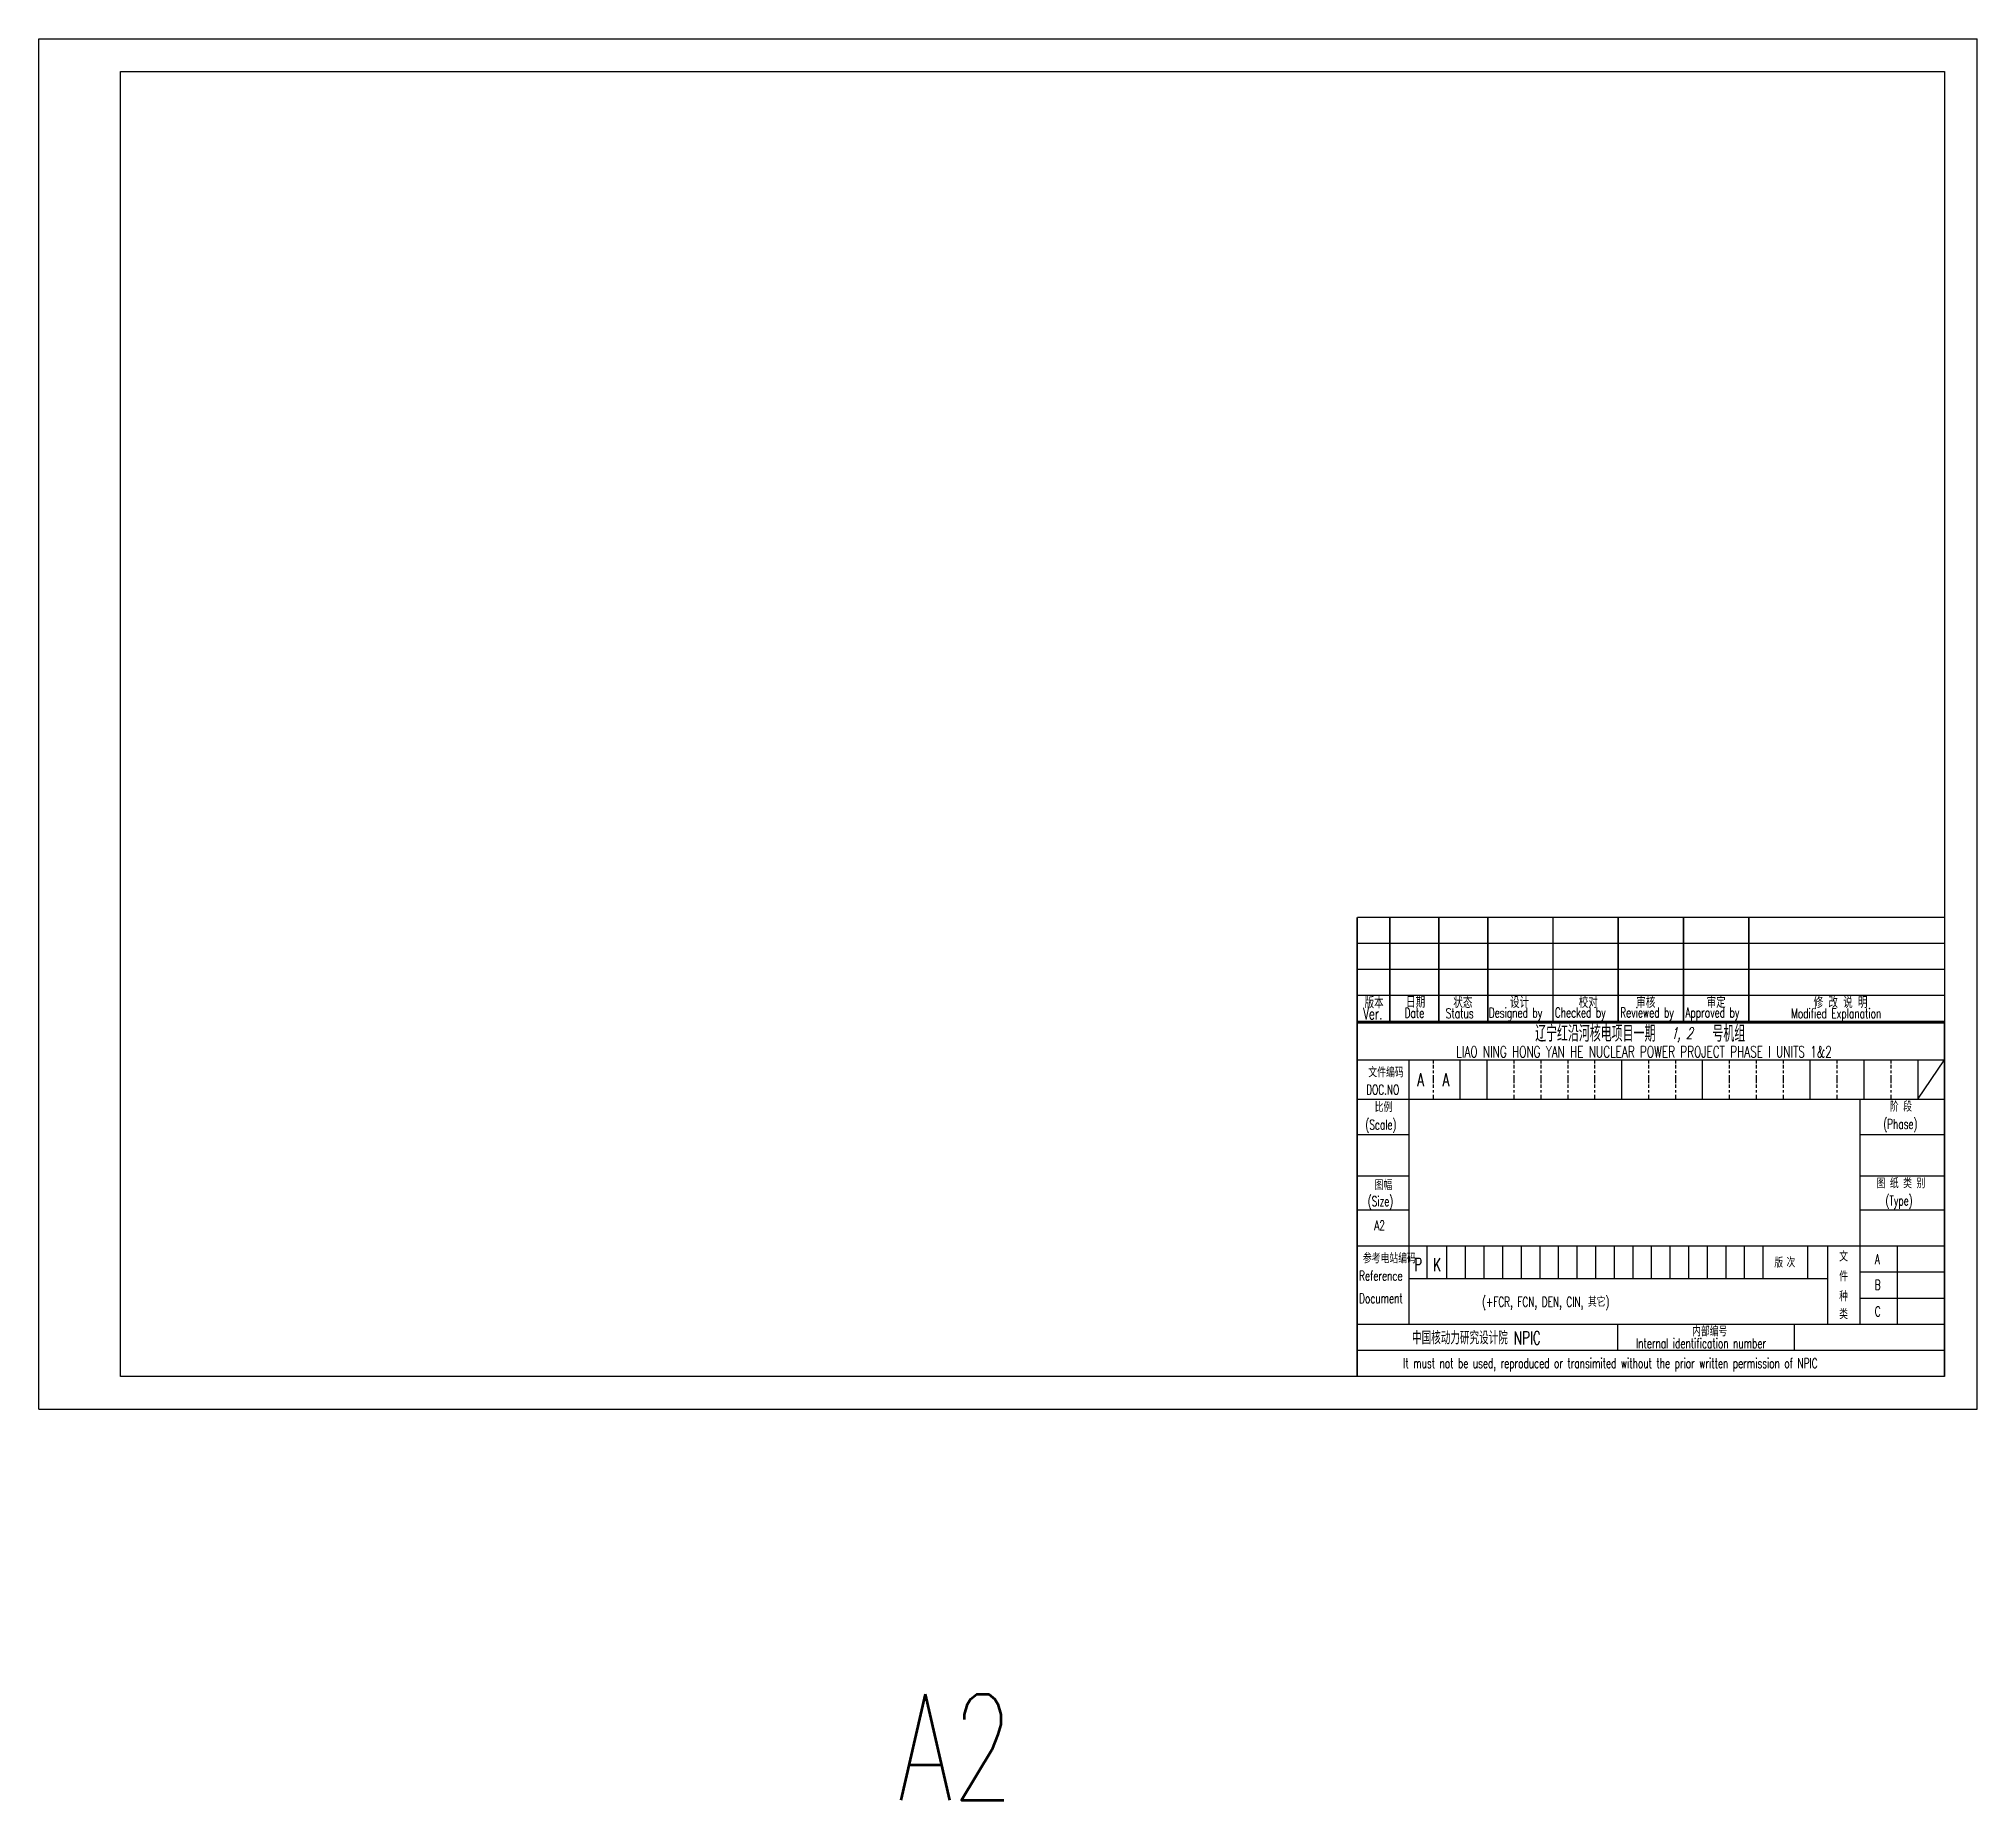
# Model space of a CAD drawing. Extents: x 2963 to 8481, y 2091 to 3069.
# Drawn here: x 7036 to 7630, y 2095 to 2635 of the extents above; entities that cross this region are included whole.
import ezdxf
from ezdxf.enums import TextEntityAlignment as Align

# ---------------------------------------------------------------- set-up
doc = ezdxf.new("R2010")
doc.units = 0
doc.header["$LTSCALE"] = 20
doc.header["$MEASUREMENT"] = 0
doc.layers.get('0').update_dxf_attribs({"linetype": 'CONTINUOUS'})
doc.layers.add('粗实线', color=7, linetype='CONTINUOUS')
doc.layers.add('细实线', color=3, linetype='CONTINUOUS')
doc.styles.add('HZ', font='romans.shx', dxfattribs={"width": 0.667, "bigfont": 'hztxt.shx'})
doc.styles.add('ROMANS', font='romans.shx', dxfattribs={"width": 0.667, "oblique": 15, "bigfont": 'hztxt3.shx'})
doc.styles.add('TEXT', font='romans.shx', dxfattribs={"width": 0.667, "bigfont": 'hztxt3.shx'})
doc.styles.add('ZHAN1', font='romans.shx', dxfattribs={"width": 0.67, "bigfont": 'hztxt3.shx'})

msp = doc.modelspace()

# ---------------------------------------------------------------- texts
at = {"layer": '细实线', "color": 3}
for s, height, style, width, p in [('版本', 3.5, 'ZHAN1', 0.67, (7441.7833, 2338.1948)), ('日期', 3.5, 'ZHAN1', 0.67, (7454.5048, 2338.353)), ('状态', 3.5, 'ZHAN1', 0.67, (7468.9845, 2338.2497)), ('设计', 3.5, 'HZ', 0.667, (7486.3686, 2338.2853)), ('校对', 3.5, 'ZHAN1', 0.67, (7507.4065, 2338.2853)), ('审核', 3.5, 'ZHAN1', 0.67, (7525.0366, 2338.2853)), ('审定', 3.5, 'ZHAN1', 0.67, (7546.5766, 2338.2853)), ('修 改 说 明', 3.5, 'ZHAN1', 0.67, (7579.3605, 2338.2853)), ('Ver.', 3.5, 'HZ', 0.67, (7441.3237, 2334.7936)), ('Date', 3, 'HZ', 0.67, (7454.0452, 2335.3005)), ('Status', 3, 'HZ', 0.67, (7466.6817, 2335.1714)), ('Designed by', 3, 'HZ', 0.67, (7479.87, 2335.3621)), ('Checked by', 3, 'HZ', 0.67, (7500.0883, 2335.3959)), ('Reviewed by', 3, 'HZ', 0.67, (7520.1251, 2335.3959)), ('Approved by', 3, 'HZ', 0.67, (7540.0971, 2335.3959)), ('Modified Explanation', 3, 'HZ', 0.67, (7572.4878, 2335.148)), ('A', 4, 'ROMANS', 0.67, (7457.8497, 2314.3183)), ('A', 4, 'ROMANS', 0.67, (7465.6701, 2314.3183)), ('P', 4, 'ROMANS', 0.67, (7457.0102, 2257.655)), ('K', 4, 'ROMANS', 0.67, (7462.802, 2257.655)), ('A2', 32.5, 'TEXT', 0.667, (7298.7717, 2095.4592))]:
    msp.add_text(s, height=height, dxfattribs=dict(at, style=style, width=width)).set_placement(p)
at = {"layer": '细实线', "color": 3, "width": 0.67}
for s, height, style, p in [('辽宁红沿河核电项目一期       号机组', 5, 'ZHAN1', (7526.2522, 2330.7157)), ('LIAO NING HONG YAN HE NUCLEAR POWER PROJECT PHASE I UNITS 1&2', 3.5, 'HZ', (7527.4265, 2324.8823))]:
    msp.add_text(s, height=height, dxfattribs=dict(at, style=style)).set_placement(p, align=Align.MIDDLE)
at = {"layer": '细实线', "color": 3, "style": 'ROMANS', "oblique": 15, "width": 0.67}
msp.add_text('1, 2', height=3.5, dxfattribs=at).set_placement((7535.6446, 2328.8487))
at = {"layer": '细实线', "style": 'ROMANS', "width": 0.667}
for s, height, p in [('文件编码', 3, (7442.9513, 2317.0436)), ('DOC.NO', 3, (7442.2962, 2311.74)), ('比例', 3, (7444.8892, 2306.3837)), ('(Phase)', 3, (7600.733, 2301.265)), ('阶 段', 3, (7602.7556, 2306.5561)), ('(Scale)', 3, (7442.0294, 2301.0601)), ('(Size)', 3, (7442.7615, 2277.5705)), ('图幅', 3, (7444.8741, 2282.516)), ('图 纸 类 别', 3, (7598.6829, 2283.059)), ('(Type)', 3, (7601.4157, 2277.7679)), ('A2', 3, (7444.7666, 2270.1489)), ('参考电站编码', 3, (7441.2897, 2260.0436)), ('文', 3, (7587.2272, 2260.604)), ('Reference', 3, (7440.1224, 2254.74)), ('版', 3, (7567.3407, 2258.7364)), ('次', 3, (7571.0708, 2258.7903)), ('件', 3, (7587.2272, 2254.5379)), ('A', 3, (7598.1451, 2259.819)), ('种', 3, (7587.2272, 2248.3941)), ('B', 3, (7598.1451, 2251.935)), ('Document', 3, (7440.1224, 2247.8296)), ('(+FCR, FCN, DEN, CIN, 其它)', 3, (7477.8037, 2246.7253)), ('类', 3, (7587.2272, 2242.946)), ('C', 3, (7598.1451, 2243.7806)), ('中国核动力研究设计院 NPIC', 4, (7456.342, 2235.1856)), ('内部编号', 3, (7542.1526, 2237.6707)), ('Internal identification number', 3, (7524.9417, 2234.0263)), ('It must not be used, reproduced or transimited without the prior written permission of NPIC', 3, (7453.6119, 2227.9194))]:
    msp.add_text(s, height=height, dxfattribs=at).set_placement(p)

# ---------------------------------------------------------------- linework, layer by layer
for p, q in [((7060.5247, 2625.3798), (7619.5247, 2625.3798)), ((7060.5247, 2225.3798), (7060.5247, 2625.3798)), ((7619.5247, 2625.3798), (7619.5247, 2225.3798)), ((7619.5247, 2225.3798), (7619.5247, 2334.0798)), ((7439.5247, 2322.3798), (7619.5247, 2322.3798)), ((7439.5247, 2310.3798), (7619.5247, 2310.3798)), ((7593.6488, 2241.3798), (7593.6488, 2310.3798)), ((7439.5247, 2286.8827), (7455.336, 2286.8827)), ((7593.6488, 2286.8827), (7619.5247, 2286.8827)), ((7439.5247, 2265.3798), (7583.7782, 2265.3798)), ((7439.5247, 2265.3798), (7619.5247, 2265.3798)), ((7583.7782, 2241.3798), (7583.7782, 2265.3798)), ((7605.1017, 2241.3798), (7605.1017, 2265.3798)), ((7455.336, 2255.3532), (7583.7782, 2255.3532)), ((7439.5247, 2241.3798), (7619.5247, 2241.3798)), ((7619.5247, 2225.3798), (7060.5247, 2225.3798)), ((7619.5247, 2225.3798), (7439.5247, 2225.3798))]:
    msp.add_line(p, q)
at = {"linetype": 'Continuous'}
msp.add_line((7455.336, 2322.3798), (7455.336, 2241.3798), dxfattribs=at)
at = {"layer": '粗实线'}
msp.add_lwpolyline([(7619.5247, 2225.3798), (7439.5247, 2225.3798)], dxfattribs=at)
at = {"layer": '细实线'}
for p, q in [((7035.5247, 2635.3798), (7629.5247, 2635.3798)), ((7035.5247, 2215.3798), (7035.5247, 2635.3798)), ((7629.5247, 2215.3798), (7629.5247, 2635.3798)), ((7462.7747, 2322.3798), (7462.7747, 2321.3009)), ((7462.7747, 2320.8379), (7462.7747, 2319.7787)), ((7462.7747, 2319.1081), (7462.7747, 2318.3487)), ((7462.7747, 2317.7209), (7462.7747, 2316.3798)), ((7471.0247, 2322.3798), (7471.0247, 2316.3798)), ((7479.2747, 2322.3798), (7479.2747, 2316.3798)), ((7487.5247, 2322.3798), (7487.5247, 2321.3009)), ((7487.5247, 2320.8379), (7487.5247, 2319.7787)), ((7487.5247, 2319.1081), (7487.5247, 2318.3487)), ((7495.7747, 2322.3798), (7495.7747, 2321.3009)), ((7495.7747, 2320.8379), (7495.7747, 2319.7787)), ((7495.7747, 2319.1081), (7495.7747, 2318.3487)), ((7504.0247, 2322.3798), (7504.0247, 2321.3009)), ((7504.0247, 2320.8379), (7504.0247, 2319.7787)), ((7504.0247, 2319.1081), (7504.0247, 2318.3487)), ((7512.2747, 2322.3798), (7512.2747, 2321.3009)), ((7512.2747, 2320.8379), (7512.2747, 2319.7787)), ((7512.2747, 2319.1081), (7512.2747, 2318.3487)), ((7520.5247, 2322.3798), (7520.5247, 2310.3798)), ((7520.5247, 2322.3798), (7520.5247, 2321.3009)), ((7520.5247, 2320.8379), (7520.5247, 2319.7787)), ((7520.5247, 2319.1081), (7520.5247, 2318.3487)), ((7528.7747, 2322.3798), (7528.7747, 2321.3009)), ((7528.7747, 2320.8379), (7528.7747, 2319.7787)), ((7528.7747, 2319.1081), (7528.7747, 2318.3487)), ((7537.0247, 2322.3798), (7537.0247, 2321.3009)), ((7537.0247, 2320.8379), (7537.0247, 2319.7787)), ((7537.0247, 2319.1081), (7537.0247, 2318.3487)), ((7545.2747, 2322.3798), (7545.2747, 2310.3798)), ((7553.5247, 2322.3798), (7553.5247, 2321.3009)), ((7553.5247, 2320.8379), (7553.5247, 2319.7787)), ((7553.5247, 2319.1081), (7553.5247, 2318.3487)), ((7561.7747, 2322.3798), (7561.7747, 2321.3009)), ((7561.7747, 2320.8379), (7561.7747, 2319.7787)), ((7561.7747, 2319.1081), (7561.7747, 2318.3487)), ((7570.0247, 2322.3798), (7570.0247, 2321.3009)), ((7570.0247, 2320.8379), (7570.0247, 2319.7787)), ((7570.0247, 2319.1081), (7570.0247, 2318.3487)), ((7578.2747, 2322.3798), (7578.2747, 2316.3798)), ((7586.5247, 2322.3798), (7586.5247, 2321.3009)), ((7586.5247, 2320.8379), (7586.5247, 2319.7787)), ((7586.5247, 2319.1081), (7586.5247, 2318.3487)), ((7594.7747, 2322.3798), (7594.7747, 2316.3798)), ((7603.0247, 2322.3798), (7603.0247, 2321.3009)), ((7603.0247, 2320.8379), (7603.0247, 2319.7787)), ((7603.0247, 2319.1081), (7603.0247, 2318.3487)), ((7611.2747, 2322.3798), (7611.2747, 2316.3798)), ((7611.2747, 2310.3798), (7619.5247, 2322.3798)), ((7462.7747, 2316.3798), (7462.7747, 2315.3009)), ((7462.7747, 2314.8379), (7462.7747, 2313.7787)), ((7462.7747, 2313.1081), (7462.7747, 2312.3487)), ((7462.7747, 2311.7209), (7462.7747, 2310.3798)), ((7471.0247, 2316.3798), (7471.0247, 2310.3798)), ((7479.2747, 2316.3798), (7479.2747, 2310.3798)), ((7487.5247, 2311.7209), (7487.5247, 2310.3798)), ((7495.7747, 2311.7209), (7495.7747, 2310.3798)), ((7504.0247, 2311.7209), (7504.0247, 2310.3798)), ((7512.2747, 2311.7209), (7512.2747, 2310.3798)), ((7520.5247, 2311.7209), (7520.5247, 2310.3798)), ((7528.7747, 2311.7209), (7528.7747, 2310.3798)), ((7537.0247, 2311.7209), (7537.0247, 2310.3798)), ((7553.5247, 2311.7209), (7553.5247, 2310.3798)), ((7561.7747, 2311.7209), (7561.7747, 2310.3798)), ((7570.0247, 2311.7209), (7570.0247, 2310.3798)), ((7578.2747, 2316.3798), (7578.2747, 2310.3798)), ((7586.5247, 2311.7209), (7586.5247, 2310.3798)), ((7594.7747, 2316.3798), (7594.7747, 2310.3798)), ((7603.0247, 2311.7209), (7603.0247, 2310.3798)), ((7611.2747, 2316.3798), (7611.2747, 2310.3798)), ((7455.336, 2299.438), (7439.5247, 2299.438)), ((7619.5247, 2299.438), (7593.6488, 2299.438)), ((7455.336, 2276.3034), (7439.5247, 2276.3034)), ((7619.5247, 2276.3034), (7593.6488, 2276.3034)), ((7460.9018, 2265.3798), (7460.9018, 2255.3532)), ((7466.9426, 2265.3798), (7466.9426, 2255.3532)), ((7472.6426, 2265.3798), (7472.6426, 2255.3532)), ((7478.3426, 2265.3798), (7478.3426, 2255.3532)), ((7484.0426, 2265.3798), (7484.0426, 2255.3532)), ((7489.7426, 2265.3798), (7489.7426, 2255.3532)), ((7495.4426, 2265.3798), (7495.4426, 2255.3532)), ((7501.1426, 2265.3798), (7501.1426, 2255.3532)), ((7506.8426, 2265.3798), (7506.8426, 2255.3532)), ((7512.5426, 2265.3798), (7512.5426, 2255.3532)), ((7518.2426, 2265.3798), (7518.2426, 2255.3532)), ((7523.9426, 2265.3798), (7523.9426, 2255.3532)), ((7529.6426, 2265.3798), (7529.6426, 2255.3532)), ((7535.3426, 2265.3798), (7535.3426, 2255.3532)), ((7541.0426, 2265.3798), (7541.0426, 2255.3532)), ((7546.7426, 2265.3798), (7546.7426, 2255.3532)), ((7552.4426, 2265.3798), (7552.4426, 2255.3532)), ((7558.1426, 2265.3798), (7558.1426, 2255.3532)), ((7563.8426, 2265.3798), (7563.8426, 2255.3532)), ((7577.4959, 2265.3798), (7577.4959, 2255.3532)), ((7593.6488, 2257.3798), (7619.5247, 2257.3798)), ((7595.8245, 2257.3798), (7619.5247, 2257.3798)), ((7595.8245, 2257.3798), (7619.5247, 2257.3798)), ((7593.6488, 2249.3798), (7619.5247, 2249.3798)), ((7595.8245, 2249.3798), (7619.5247, 2249.3798)), ((7595.8245, 2249.3798), (7619.5247, 2249.3798)), ((7519.4231, 2233.3798), (7519.4231, 2241.3798)), ((7573.492, 2233.3798), (7573.492, 2241.3798)), ((7439.5247, 2233.3798), (7619.5247, 2233.3798)), ((7035.5247, 2215.3798), (7629.5247, 2215.3798))]:
    msp.add_line(p, q, dxfattribs=at)
at = {"layer": '细实线', "color": 3}
for p, q in [((7439.5247, 2333.7798), (7619.5247, 2333.7798)), ((7487.5247, 2317.7209), (7487.5247, 2316.3798)), ((7495.7747, 2317.7209), (7495.7747, 2316.3798)), ((7504.0247, 2317.7209), (7504.0247, 2316.3798)), ((7512.2747, 2317.7209), (7512.2747, 2316.3798)), ((7520.5247, 2317.7209), (7520.5247, 2316.3798)), ((7528.7747, 2317.7209), (7528.7747, 2316.3798)), ((7537.0247, 2317.7209), (7537.0247, 2316.3798)), ((7553.5247, 2317.7209), (7553.5247, 2316.3798)), ((7561.7747, 2317.7209), (7561.7747, 2316.3798)), ((7570.0247, 2317.7209), (7570.0247, 2316.3798)), ((7586.5247, 2317.7209), (7586.5247, 2316.3798)), ((7603.0247, 2317.7209), (7603.0247, 2316.3798)), ((7487.5247, 2316.3798), (7487.5247, 2315.3009)), ((7487.5247, 2314.8379), (7487.5247, 2313.7787)), ((7487.5247, 2313.1081), (7487.5247, 2312.3487)), ((7495.7747, 2316.3798), (7495.7747, 2315.3009)), ((7495.7747, 2314.8379), (7495.7747, 2313.7787)), ((7495.7747, 2313.1081), (7495.7747, 2312.3487)), ((7504.0247, 2316.3798), (7504.0247, 2315.3009)), ((7504.0247, 2314.8379), (7504.0247, 2313.7787)), ((7504.0247, 2313.1081), (7504.0247, 2312.3487)), ((7512.2747, 2316.3798), (7512.2747, 2315.3009)), ((7512.2747, 2314.8379), (7512.2747, 2313.7787)), ((7512.2747, 2313.1081), (7512.2747, 2312.3487)), ((7520.5247, 2316.3798), (7520.5247, 2315.3009)), ((7520.5247, 2314.8379), (7520.5247, 2313.7787)), ((7520.5247, 2313.1081), (7520.5247, 2312.3487)), ((7528.7747, 2316.3798), (7528.7747, 2315.3009)), ((7528.7747, 2314.8379), (7528.7747, 2313.7787)), ((7528.7747, 2313.1081), (7528.7747, 2312.3487)), ((7537.0247, 2316.3798), (7537.0247, 2315.3009)), ((7537.0247, 2314.8379), (7537.0247, 2313.7787)), ((7537.0247, 2313.1081), (7537.0247, 2312.3487)), ((7553.5247, 2316.3798), (7553.5247, 2315.3009)), ((7553.5247, 2314.8379), (7553.5247, 2313.7787)), ((7553.5247, 2313.1081), (7553.5247, 2312.3487)), ((7561.7747, 2316.3798), (7561.7747, 2315.3009)), ((7561.7747, 2314.8379), (7561.7747, 2313.7787)), ((7561.7747, 2313.1081), (7561.7747, 2312.3487)), ((7570.0247, 2316.3798), (7570.0247, 2315.3009)), ((7570.0247, 2314.8379), (7570.0247, 2313.7787)), ((7570.0247, 2313.1081), (7570.0247, 2312.3487)), ((7586.5247, 2316.3798), (7586.5247, 2315.3009)), ((7586.5247, 2314.8379), (7586.5247, 2313.7787)), ((7586.5247, 2313.1081), (7586.5247, 2312.3487)), ((7603.0247, 2316.3798), (7603.0247, 2315.3009)), ((7603.0247, 2314.8379), (7603.0247, 2313.7787)), ((7603.0247, 2313.1081), (7603.0247, 2312.3487))]:
    msp.add_line(p, q, dxfattribs=at)
at = {"layer": '细实线', "color": 3, "const_width": 0.5}
for points in [[(7439.5247, 2366.0798), (7439.5247, 2225.3798)], [(7619.5247, 2366.0798), (7439.5247, 2366.0798)], [(7619.5247, 2366.0798), (7439.5247, 2366.0798)], [(7619.5247, 2366.0798), (7439.5247, 2366.0798)], [(7619.5247, 2366.0798), (7439.5247, 2366.0798)], [(7449.5247, 2334.0798), (7449.5247, 2366.0798)], [(7464.5247, 2334.0798), (7464.5247, 2366.0798)], [(7479.5247, 2334.0798), (7479.5247, 2366.0798)], [(7539.5247, 2334.0798), (7539.5247, 2366.0798)], [(7559.5247, 2334.0798), (7559.5247, 2366.0798)], [(7619.5247, 2334.0798), (7439.5247, 2334.0798)]]:
    msp.add_lwpolyline(points, dxfattribs=at)
at = {"layer": '细实线', "color": 3}
for points in [[(7499.5247, 2334.0798, 0.5, 0.5, 0), (7499.5247, 2366.0798, 0.5, 0.5, 0)], [(7519.5247, 2334.0798, 0.5, 0.5, 0), (7519.5247, 2366.0798, 0.5, 0.5, 0)], [(7439.5247, 2334.0798, 0.6, 0.6, 0), (7619.5247, 2334.0798, 0.6, 0.6, 0)]]:
    msp.add_lwpolyline(points, format="xyseb", dxfattribs=at)
for points in [[(7619.5247, 2358.0798), (7439.5247, 2358.0798)], [(7619.5247, 2350.0798), (7439.5247, 2350.0798)], [(7619.5247, 2342.0798), (7439.5247, 2342.0798)]]:
    msp.add_lwpolyline(points, dxfattribs=at)

msp.set_redraw_order([(e.dxf.handle, doc.entitydb.next_handle()) for e in msp.query("TEXT MTEXT ATTDEF DIMENSION ARC_DIMENSION")])  # texts and dimensions are drawn at this point

doc.saveas('drawing.dxf')
